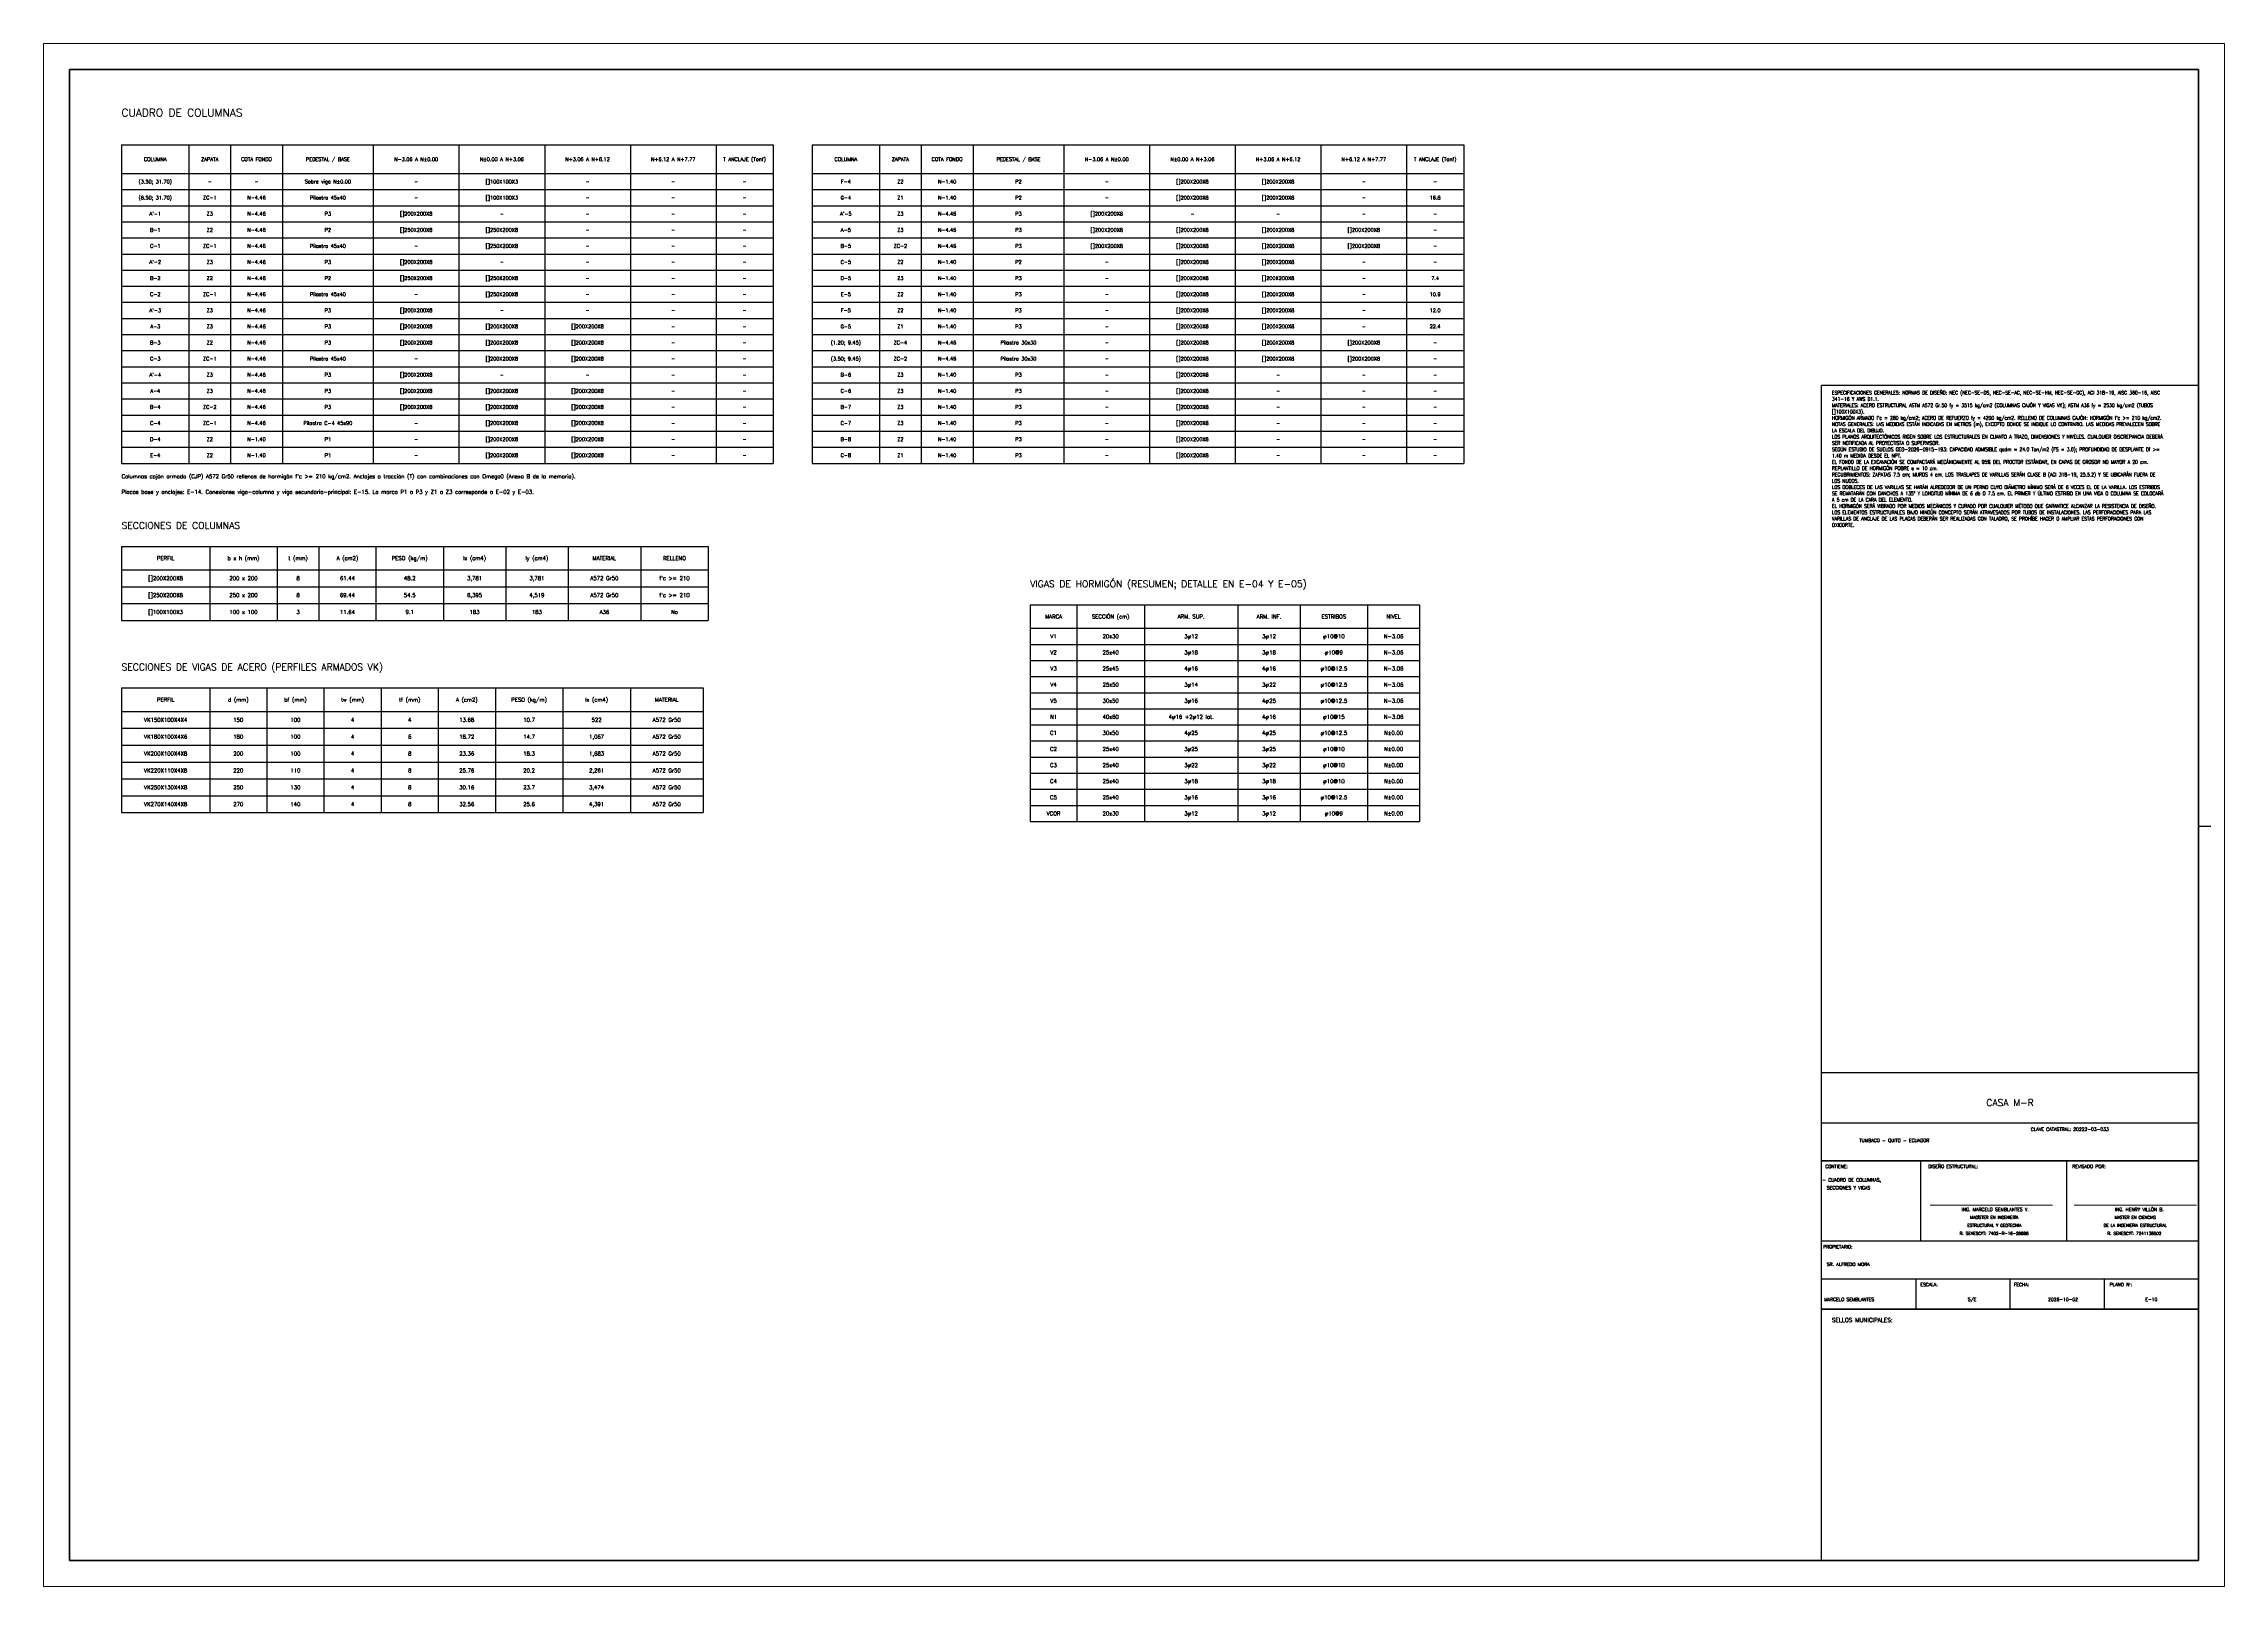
# Model space of a CAD drawing. Header units: metres. Extents: x 0 to 84, y 0 to 59.4.
import ezdxf
from ezdxf.enums import TextEntityAlignment as Align

# ---------------------------------------------------------------- set-up
doc = ezdxf.new("R2010")
doc.units = ezdxf.units.M
for name, color, linetype, lineweight in [('05-EST-TEXTO', 7, 'Continuous', 13), ('_DATEC', 7, 'Continuous', 13), ('BORDER_LIMITS', 7, 'Continuous', 18), ('DRAWING_BORDER', 7, 'Continuous', 50), ('E_TABLA', 7, 'Continuous', 25), ('E_TEXTO', 7, 'Continuous', 13), ('E_TITULO', 7, 'Continuous', 25), ('FORMATO', 7, 'Continuous', 25)]:
    doc.layers.add(name, color=color, linetype=linetype, lineweight=lineweight)
doc.styles.add('KUBIEC', font='romans.shx')

msp = doc.modelspace()

# ---------------------------------------------------------------- linework, layer by layer
at = {"layer": '_DATEC'}
for p, q in [((72.668, 14.671), (77.383, 14.671)), ((78.214, 14.671), (82.93, 14.671))]:
    msp.add_line(p, q, dxfattribs=at)
at = {"layer": 'BORDER_LIMITS'}
msp.add_lwpolyline([(0, 0), (84, 0), (84, 59.4), (0, 59.4)], close=True, dxfattribs=at)
at = {"layer": 'DRAWING_BORDER'}
msp.add_lwpolyline([(1, 1), (83, 1), (83, 58.4), (1, 58.4)], close=True, dxfattribs=at)
at = {"layer": 'E_TABLA'}
for p, q in [((3, 55.5), (28.1, 55.5)), ((3, 55.5), (3, 43.24)), ((5.6, 55.5), (5.6, 43.24)), ((7.2, 55.5), (7.2, 43.24)), ((9.2, 55.5), (9.2, 43.24)), ((12.7, 55.5), (12.7, 43.24)), ((16, 55.5), (16, 43.24)), ((19.3, 55.5), (19.3, 43.24)), ((22.6, 55.5), (22.6, 43.24)), ((25.9, 55.5), (25.9, 43.24)), ((28.1, 55.5), (28.1, 43.24)), ((29.6, 55.5), (54.7, 55.5)), ((29.6, 55.5), (29.6, 43.24)), ((32.2, 55.5), (32.2, 43.24)), ((33.8, 55.5), (33.8, 43.24)), ((35.8, 55.5), (35.8, 43.24)), ((39.3, 55.5), (39.3, 43.24)), ((42.6, 55.5), (42.6, 43.24)), ((45.9, 55.5), (45.9, 43.24)), ((49.2, 55.5), (49.2, 43.24)), ((52.5, 55.5), (52.5, 43.24)), ((54.7, 55.5), (54.7, 43.24)), ((3, 54.4), (28.1, 54.4)), ((3, 53.78), (28.1, 53.78)), ((29.6, 54.4), (54.7, 54.4)), ((29.6, 53.78), (54.7, 53.78)), ((3, 53.16), (28.1, 53.16)), ((29.6, 53.16), (54.7, 53.16)), ((3, 52.54), (28.1, 52.54)), ((29.6, 52.54), (54.7, 52.54)), ((3, 51.92), (28.1, 51.92)), ((3, 51.3), (28.1, 51.3)), ((29.6, 51.92), (54.7, 51.92)), ((29.6, 51.3), (54.7, 51.3)), ((3, 50.68), (28.1, 50.68)), ((29.6, 50.68), (54.7, 50.68)), ((3, 50.06), (28.1, 50.06)), ((29.6, 50.06), (54.7, 50.06)), ((3, 49.44), (28.1, 49.44)), ((3, 48.82), (28.1, 48.82)), ((29.6, 49.44), (54.7, 49.44)), ((29.6, 48.82), (54.7, 48.82)), ((3, 48.2), (28.1, 48.2)), ((29.6, 48.2), (54.7, 48.2)), ((3, 47.58), (28.1, 47.58)), ((29.6, 47.58), (54.7, 47.58)), ((3, 46.96), (28.1, 46.96)), ((3, 46.34), (28.1, 46.34)), ((29.6, 46.96), (54.7, 46.96)), ((29.6, 46.34), (54.7, 46.34)), ((3, 45.72), (28.1, 45.72)), ((29.6, 45.72), (54.7, 45.72)), ((3, 45.1), (28.1, 45.1)), ((29.6, 45.1), (54.7, 45.1)), ((3, 44.48), (28.1, 44.48)), ((3, 43.86), (28.1, 43.86)), ((29.6, 44.48), (54.7, 44.48)), ((29.6, 43.86), (54.7, 43.86)), ((3, 43.24), (28.1, 43.24)), ((29.6, 43.24), (54.7, 43.24)), ((3, 40.04), (25.6, 40.04)), ((3, 40.04), (3, 37.19)), ((6.4, 40.04), (6.4, 37.19)), ((9, 40.04), (9, 37.19)), ((10.6, 40.04), (10.6, 37.19)), ((12.8, 40.04), (12.8, 37.19)), ((15.4, 40.04), (15.4, 37.19)), ((17.8, 40.04), (17.8, 37.19)), ((20.2, 40.04), (20.2, 37.19)), ((23, 40.04), (23, 37.19)), ((25.6, 40.04), (25.6, 37.19)), ((3, 39.14), (25.6, 39.14)), ((3, 38.49), (25.6, 38.49)), ((3, 37.84), (25.6, 37.84)), ((3, 37.19), (25.6, 37.19)), ((38, 37.79), (53, 37.79)), ((38, 37.79), (38, 29.45)), ((39.8, 37.79), (39.8, 29.45)), ((42.4, 37.79), (42.4, 29.45)), ((46, 37.79), (46, 29.45)), ((48.4, 37.79), (48.4, 29.45)), ((51, 37.79), (51, 29.45)), ((53, 37.79), (53, 29.45)), ((38, 36.89), (53, 36.89)), ((38, 36.27), (53, 36.27)), ((38, 35.65), (53, 35.65)), ((3, 34.59), (25.4, 34.59)), ((3, 34.59), (3, 29.79)), ((6.4, 34.59), (6.4, 29.79)), ((8.6, 34.59), (8.6, 29.79)), ((10.8, 34.59), (10.8, 29.79)), ((13, 34.59), (13, 29.79)), ((15.2, 34.59), (15.2, 29.79)), ((17.4, 34.59), (17.4, 29.79)), ((20, 34.59), (20, 29.79)), ((22.6, 34.59), (22.6, 29.79)), ((25.4, 34.59), (25.4, 29.79)), ((38, 35.03), (53, 35.03)), ((3, 33.69), (25.4, 33.69)), ((38, 34.41), (53, 34.41)), ((38, 33.79), (53, 33.79)), ((3, 33.04), (25.4, 33.04)), ((38, 33.17), (53, 33.17)), ((3, 32.39), (25.4, 32.39)), ((38, 32.55), (53, 32.55)), ((38, 31.93), (53, 31.93)), ((3, 31.74), (25.4, 31.74)), ((3, 31.09), (25.4, 31.09)), ((38, 31.31), (53, 31.31)), ((3, 30.44), (25.4, 30.44)), ((38, 30.69), (53, 30.69)), ((3, 29.79), (25.4, 29.79)), ((38, 30.07), (53, 30.07)), ((38, 29.45), (53, 29.45))]:
    msp.add_line(p, q, dxfattribs=at)
at = {"layer": 'FORMATO'}
for p, q in [((68.484, 1), (68.484, 46.232)), ((83, 46.232), (68.484, 46.232)), ((83.484, 29.258), (83.004, 29.258)), ((83, 19.774), (68.484, 19.774)), ((83, 17.839), (68.484, 17.839)), ((68.484, 16.387), (83, 16.387)), ((83, 16.387), (68.484, 16.387)), ((72.307, 13.29), (72.307, 16.387)), ((77.931, 13.29), (77.931, 16.387)), ((83, 13.29), (68.484, 13.29)), ((68.484, 11.839), (83, 11.839)), ((72.113, 11.839), (72.113, 10.677)), ((75.742, 11.839), (75.742, 10.677)), ((79.371, 11.839), (79.371, 10.677)), ((83, 10.677), (68.484, 10.677)), ((68.484, 10.677), (83, 10.677))]:
    msp.add_line(p, q, dxfattribs=at)
msp.add_lwpolyline([(83, 19.774), (83, 1), (68.484, 1)], dxfattribs=at)

# ---------------------------------------------------------------- texts
at = {"layer": '05-EST-TEXTO', "style": 'KUBIEC', "width": 0.85}
for s, p in [('341-16 Y AWS D1.1.', (68.884, 45.605)), ('ESPECIFICACIONES GENERALES: NORMAS DE DISEÑO: NEC (NEC-SE-DS, NEC-SE-AC, NEC-SE-HM, NEC-SE-GC), ACI 318-19, AISC 360-16, AISC', (68.884, 45.848)), ('MATERIALES: ACERO ESTRUCTURAL ASTM A572 Gr.50 fy = 3515 kg/cm2 (COLUMNAS CAJÓN Y VIGAS VK); ASTM A36 fy = 2530 kg/cm2 (TUBOS', (68.884, 45.363)), ('[]100X100X3).', (68.884, 45.12)), ("HORMIGÓN ARMADO f'c = 280 kg/cm2; ACERO DE REFUERZO fy = 4200 kg/cm2. RELLENO DE COLUMNAS CAJÓN: HORMIGÓN f'c >= 210 kg/cm2.", (68.884, 44.878)), ('NOTAS GENERALES: LAS MEDIDAS ESTÁN INDICADAS EN METROS (m), EXCEPTO DONDE SE INDIQUE LO CONTRARIO. LAS MEDIDAS PREVALECEN SOBRE', (68.884, 44.636)), ('LA ESCALA DEL DIBUJO.', (68.884, 44.393)), ('SER NOTIFICADA AL PROYECTISTA O SUPERVISOR.', (68.884, 43.908)), ('SEGÚN ESTUDIO DE SUELOS GEO-2026-0915-193: CAPACIDAD ADMISIBLE qadm = 24.0 Ton/m2 (FS = 3.0); PROFUNDIDAD DE DESPLANTE Df >=', (68.884, 43.665)), ('LOS PLANOS ARQUITECTÓNICOS RIGEN SOBRE LOS ESTRUCTURALES EN CUANTO A TRAZO, DIMENSIONES Y NIVELES. CUALQUIER DISCREPANCIA DEBERÁ', (68.884, 44.151)), ('EL FONDO DE LA EXCAVACIÓN SE COMPACTARÁ MECÁNICAMENTE AL 95% DEL PROCTOR ESTÁNDAR, EN CAPAS DE GROSOR NO MAYOR A 20 cm.', (68.884, 43.181)), ('REPLANTILLO DE HORMIGÓN POBRE e = 10 cm.', (68.884, 42.938)), ('RECUBRIMIENTOS: ZAPATAS 7.5 cm; MUROS 4 cm. LOS TRASLAPES DE VARILLAS SERÁN CLASE B (ACI 318-19, 25.5.2) Y SE UBICARÁN FUERA DE', (68.884, 42.696)), ('1.40 m MEDIDA DESDE EL NPT.', (68.884, 43.423)), ('SE REMATARÁN CON GANCHOS A 135° Y LONGITUD MÍNIMA DE 6 db O 7.5 cm. EL PRIMER Y ÚLTIMO ESTRIBO EN UNA VIGA O COLUMNA SE COLOCARÁ', (68.884, 41.968)), ('LOS NUDOS.', (68.884, 42.453)), ('LOS DOBLECES DE LAS VARILLAS SE HARÁN ALREDEDOR DE UN PERNO CUYO DIÁMETRO MÍNIMO SERÁ DE 6 VECES EL DE LA VARILLA. LOS ESTRIBOS', (68.884, 42.211)), ('A 5 cm DE LA CARA DEL ELEMENTO.', (68.884, 41.725)), ('VARILLAS DE ANCLAJE DE LAS PLACAS DEBERÁN SER REALIZADAS CON TALADRO, SE PROHÍBE HACER O AMPLIAR ESTAS PERFORACIONES CON', (68.884, 40.998)), ('EL HORMIGÓN SERÁ VIBRADO POR MEDIOS MECÁNICOS Y CURADO POR CUALQUIER MÉTODO QUE GARANTICE ALCANZAR LA RESISTENCIA DE DISEÑO.', (68.884, 41.483)), ('LOS ELEMENTOS ESTRUCTURALES BAJO NINGÚN CONCEPTO SERÁN ATRAVESADOS POR TUBOS DE INSTALACIONES. LAS PERFORACIONES PARA LAS', (68.884, 41.24)), ('OXICORTE.', (68.884, 40.755))]:
    msp.add_text(s, height=0.14, dxfattribs=at).set_placement(p, align=Align.BOTTOM_LEFT)
at = {"layer": '_DATEC', "style": 'KUBIEC'}
for s, height, p in [('CASA M-R', 0.26, (75.744, 18.418)), ('ING. MARCELO SEMBLANTES V.', 0.127, (75.177, 14.411)), ('MAGÍSTER EN INGENIERÍA', 0.113, (75.133, 14.114)), ('ING. HENRY VILLÓN B.', 0.127, (80.723, 14.411)), ('R. SENESCYT: 7402-R-16-28686', 0.113, (75.131, 13.498)), ('ESTRUCTURAL Y GEOTECNIA', 0.113, (75.133, 13.807)), ('DE LA INGENIERIA ESTRUCTURAL', 0.113, (80.564, 13.807)), ('R. SENESCYT: 7241138502', 0.113, (80.532, 13.498)), ('MASTER EN CIENCIAS', 0.113, (80.564, 14.114)), ('S/E', 0.127, (74.284, 10.948)), ('2026-10-02', 0.127, (77.784, 10.948)), ('E-10', 0.127, (81.184, 10.948))]:
    msp.add_text(s, height=height, dxfattribs=at).set_placement(p, align=Align.BOTTOM_CENTER)
for s, height, p in [('CLAVE CATASTRAL: 20222-03-033', 0.127, (76.544, 17.498)), ('TUMBACO - QUITO - ECUADOR', 0.127, (69.944, 17.068)), ('CONTIENE:', 0.127, (68.629, 16.068)), ('DISEÑO ESTRUCTURAL:', 0.127, (72.597, 16.068)), ('REVISADO POR:', 0.127, (78.143, 16.068)), ('- CUADRO DE COLUMNAS,', 0.127, (68.514, 15.548)), ('  SECCIONES Y VIGAS', 0.127, (68.514, 15.248)), ('PROPIETARIO:', 0.127, (68.547, 12.973)), ('SR. ALFREDO MORA', 0.127, (68.684, 12.298)), ('MARCELO SEMBLANTES', 0.127, (68.585, 10.945)), ('ESCALA:', 0.127, (72.287, 11.519)), ('FECHA:', 0.127, (75.888, 11.519)), ('PLANO Nº:', 0.127, (79.585, 11.519)), ('SELLOS MUNICIPALES:', 0.16, (68.884, 10.125))]:
    msp.add_text(s, height=height, dxfattribs=at).set_placement(p, align=Align.BOTTOM_LEFT)
at = {"layer": 'E_TEXTO', "style": 'KUBIEC'}
for s, height, p in [('COLUMNA', 0.14, (4.3, 54.95)), ('ZAPATA', 0.14, (6.4, 54.95)), ('COTA FONDO', 0.14, (8.2, 54.95)), ('PEDESTAL / BASE', 0.14, (10.95, 54.95)), ('N-3.06 A N±0.00', 0.14, (14.35, 54.95)), ('N±0.00 A N+3.06', 0.14, (17.65, 54.95)), ('N+3.06 A N+6.12', 0.14, (20.95, 54.95)), ('N+6.12 A N+7.77', 0.14, (24.25, 54.95)), ('T ANCLAJE (Tonf)', 0.14, (27, 54.95)), ('COLUMNA', 0.14, (30.9, 54.95)), ('ZAPATA', 0.14, (33, 54.95)), ('COTA FONDO', 0.14, (34.8, 54.95)), ('PEDESTAL / BASE', 0.14, (37.55, 54.95)), ('N-3.06 A N±0.00', 0.14, (40.95, 54.95)), ('N±0.00 A N+3.06', 0.14, (44.25, 54.95)), ('N+3.06 A N+6.12', 0.14, (47.55, 54.95)), ('N+6.12 A N+7.77', 0.14, (50.85, 54.95)), ('T ANCLAJE (Tonf)', 0.14, (53.6, 54.95)), ('(3.50; 31.70)', 0.14, (4.3, 54.09)), ('-', 0.14, (6.4, 54.09)), ('-', 0.14, (8.2, 54.09)), ('Sobre viga N±0.00', 0.14, (10.95, 54.09)), ('-', 0.14, (14.35, 54.09)), ('[]100X100X3', 0.14, (17.65, 54.09)), ('-', 0.14, (20.95, 54.09)), ('-', 0.14, (24.25, 54.09)), ('-', 0.14, (27, 54.09)), ('F-4', 0.14, (30.9, 54.09)), ('Z2', 0.14, (33, 54.09)), ('N-1.40', 0.14, (34.8, 54.09)), ('P2', 0.14, (37.55, 54.09)), ('-', 0.14, (40.95, 54.09)), ('[]200X200X8', 0.14, (44.25, 54.09)), ('[]200X200X8', 0.14, (47.55, 54.09)), ('-', 0.14, (50.85, 54.09)), ('-', 0.14, (53.6, 54.09)), ('(8.50; 31.70)', 0.14, (4.3, 53.47)), ("A'-1", 0.14, (4.3, 52.85)), ('ZC-1', 0.14, (6.4, 53.47)), ('Z3', 0.14, (6.4, 52.85)), ('N-4.46', 0.14, (8.2, 53.47)), ('N-4.46', 0.14, (8.2, 52.85)), ('Pilastra 45x40', 0.14, (10.95, 53.47)), ('P3', 0.14, (10.95, 52.85)), ('[]200X200X8', 0.14, (14.35, 52.85)), ('-', 0.14, (14.35, 53.47)), ('[]100X100X3', 0.14, (17.65, 53.47)), ('-', 0.14, (20.95, 53.47)), ('-', 0.14, (24.25, 53.47)), ('-', 0.14, (27, 53.47)), ("A'-5", 0.14, (30.9, 52.85)), ('G-4', 0.14, (30.9, 53.47)), ('Z1', 0.14, (33, 53.47)), ('Z3', 0.14, (33, 52.85)), ('N-1.40', 0.14, (34.8, 53.47)), ('N-4.46', 0.14, (34.8, 52.85)), ('P2', 0.14, (37.55, 53.47)), ('P3', 0.14, (37.55, 52.85)), ('[]200X200X8', 0.14, (40.95, 52.85)), ('-', 0.14, (40.95, 53.47)), ('[]200X200X8', 0.14, (44.25, 53.47)), ('[]200X200X8', 0.14, (47.55, 53.47)), ('-', 0.14, (50.85, 53.47)), ('16.8', 0.14, (53.6, 53.47)), ('B-1', 0.14, (4.3, 52.23)), ('Z2', 0.14, (6.4, 52.23)), ('N-4.46', 0.14, (8.2, 52.23)), ('P2', 0.14, (10.95, 52.23)), ('[]250X200X8', 0.14, (14.35, 52.23)), ('[]250X200X8', 0.14, (17.65, 52.23)), ('-', 0.14, (17.65, 52.85)), ('-', 0.14, (20.95, 52.85)), ('-', 0.14, (20.95, 52.23)), ('-', 0.14, (24.25, 52.85)), ('-', 0.14, (24.25, 52.23)), ('-', 0.14, (27, 52.85)), ('-', 0.14, (27, 52.23)), ('A-5', 0.14, (30.9, 52.23)), ('Z3', 0.14, (33, 52.23)), ('N-4.46', 0.14, (34.8, 52.23)), ('P3', 0.14, (37.55, 52.23)), ('[]200X200X8', 0.14, (40.95, 52.23)), ('[]200X200X8', 0.14, (44.25, 52.23)), ('-', 0.14, (44.25, 52.85)), ('[]200X200X8', 0.14, (47.55, 52.23)), ('-', 0.14, (47.55, 52.85)), ('[]200X200X8', 0.14, (50.85, 52.23)), ('-', 0.14, (50.85, 52.85)), ('-', 0.14, (53.6, 52.85)), ('-', 0.14, (53.6, 52.23)), ('C-1', 0.14, (4.3, 51.61)), ('ZC-1', 0.14, (6.4, 51.61)), ('N-4.46', 0.14, (8.2, 51.61)), ('Pilastra 45x40', 0.14, (10.95, 51.61)), ('-', 0.14, (14.35, 51.61)), ('[]250X200X8', 0.14, (17.65, 51.61)), ('-', 0.14, (20.95, 51.61)), ('-', 0.14, (24.25, 51.61)), ('-', 0.14, (27, 51.61)), ('B-5', 0.14, (30.9, 51.61)), ('ZC-2', 0.14, (33, 51.61)), ('N-4.46', 0.14, (34.8, 51.61)), ('P3', 0.14, (37.55, 51.61)), ('[]200X200X8', 0.14, (40.95, 51.61)), ('[]200X200X8', 0.14, (44.25, 51.61)), ('[]200X200X8', 0.14, (47.55, 51.61)), ('[]200X200X8', 0.14, (50.85, 51.61)), ('-', 0.14, (53.6, 51.61)), ("A'-2", 0.14, (4.3, 50.99)), ('B-2', 0.14, (4.3, 50.37)), ('Z3', 0.14, (6.4, 50.99)), ('Z2', 0.14, (6.4, 50.37)), ('N-4.46', 0.14, (8.2, 50.99)), ('N-4.46', 0.14, (8.2, 50.37)), ('P3', 0.14, (10.95, 50.99)), ('P2', 0.14, (10.95, 50.37)), ('[]200X200X8', 0.14, (14.35, 50.99)), ('[]250X200X8', 0.14, (14.35, 50.37)), ('[]250X200X8', 0.14, (17.65, 50.37)), ('-', 0.14, (17.65, 50.99)), ('-', 0.14, (20.95, 50.99)), ('-', 0.14, (24.25, 50.99)), ('-', 0.14, (27, 50.99)), ('C-5', 0.14, (30.9, 50.99)), ('D-5', 0.14, (30.9, 50.37)), ('Z2', 0.14, (33, 50.99)), ('Z3', 0.14, (33, 50.37)), ('N-1.40', 0.14, (34.8, 50.99)), ('N-1.40', 0.14, (34.8, 50.37)), ('P2', 0.14, (37.55, 50.99)), ('P3', 0.14, (37.55, 50.37)), ('-', 0.14, (40.95, 50.99)), ('[]200X200X8', 0.14, (44.25, 50.99)), ('[]200X200X8', 0.14, (44.25, 50.37)), ('[]200X200X8', 0.14, (47.55, 50.99)), ('[]200X200X8', 0.14, (47.55, 50.37)), ('-', 0.14, (50.85, 50.99)), ('7.4', 0.14, (53.6, 50.37)), ('-', 0.14, (53.6, 50.99)), ('C-2', 0.14, (4.3, 49.75)), ('ZC-1', 0.14, (6.4, 49.75)), ('N-4.46', 0.14, (8.2, 49.75)), ('Pilastra 45x40', 0.14, (10.95, 49.75)), ('-', 0.14, (14.35, 49.75)), ('[]250X200X8', 0.14, (17.65, 49.75)), ('-', 0.14, (20.95, 50.37)), ('-', 0.14, (20.95, 49.75)), ('-', 0.14, (24.25, 50.37)), ('-', 0.14, (24.25, 49.75)), ('-', 0.14, (27, 50.37)), ('-', 0.14, (27, 49.75)), ('E-5', 0.14, (30.9, 49.75)), ('Z2', 0.14, (33, 49.75)), ('N-1.40', 0.14, (34.8, 49.75)), ('P3', 0.14, (37.55, 49.75)), ('-', 0.14, (40.95, 50.37)), ('-', 0.14, (40.95, 49.75)), ('[]200X200X8', 0.14, (44.25, 49.75)), ('[]200X200X8', 0.14, (47.55, 49.75)), ('-', 0.14, (50.85, 50.37)), ('-', 0.14, (50.85, 49.75)), ('10.9', 0.14, (53.6, 49.75)), ("A'-3", 0.14, (4.3, 49.13)), ('Z3', 0.14, (6.4, 49.13)), ('N-4.46', 0.14, (8.2, 49.13)), ('P3', 0.14, (10.95, 49.13)), ('[]200X200X8', 0.14, (14.35, 49.13)), ('-', 0.14, (17.65, 49.13)), ('-', 0.14, (20.95, 49.13)), ('-', 0.14, (24.25, 49.13)), ('-', 0.14, (27, 49.13)), ('F-5', 0.14, (30.9, 49.13)), ('Z2', 0.14, (33, 49.13)), ('N-1.40', 0.14, (34.8, 49.13)), ('P3', 0.14, (37.55, 49.13)), ('-', 0.14, (40.95, 49.13)), ('[]200X200X8', 0.14, (44.25, 49.13)), ('[]200X200X8', 0.14, (47.55, 49.13)), ('-', 0.14, (50.85, 49.13)), ('12.0', 0.14, (53.6, 49.13)), ('A-3', 0.14, (4.3, 48.51)), ('B-3', 0.14, (4.3, 47.89)), ('Z3', 0.14, (6.4, 48.51)), ('Z2', 0.14, (6.4, 47.89)), ('N-4.46', 0.14, (8.2, 48.51)), ('N-4.46', 0.14, (8.2, 47.89)), ('P3', 0.14, (10.95, 48.51)), ('P3', 0.14, (10.95, 47.89)), ('[]200X200X8', 0.14, (14.35, 48.51)), ('[]200X200X8', 0.14, (14.35, 47.89)), ('[]200X200X8', 0.14, (17.65, 48.51)), ('[]200X200X8', 0.14, (17.65, 47.89)), ('[]200X200X8', 0.14, (20.95, 48.51)), ('[]200X200X8', 0.14, (20.95, 47.89)), ('-', 0.14, (24.25, 48.51)), ('-', 0.14, (24.25, 47.89)), ('-', 0.14, (27, 48.51)), ('-', 0.14, (27, 47.89)), ('(1.20; 9.45)', 0.14, (30.9, 47.89)), ('G-5', 0.14, (30.9, 48.51)), ('ZC-4', 0.14, (33, 47.89)), ('Z1', 0.14, (33, 48.51)), ('N-1.40', 0.14, (34.8, 48.51)), ('N-4.46', 0.14, (34.8, 47.89)), ('Pilastra 30x30', 0.14, (37.55, 47.89)), ('P3', 0.14, (37.55, 48.51)), ('-', 0.14, (40.95, 48.51)), ('-', 0.14, (40.95, 47.89)), ('[]200X200X8', 0.14, (44.25, 48.51)), ('[]200X200X8', 0.14, (44.25, 47.89)), ('[]200X200X8', 0.14, (47.55, 48.51)), ('[]200X200X8', 0.14, (47.55, 47.89)), ('[]200X200X8', 0.14, (50.85, 47.89)), ('-', 0.14, (50.85, 48.51)), ('22.4', 0.14, (53.6, 48.51)), ('-', 0.14, (53.6, 47.89)), ('C-3', 0.14, (4.3, 47.27)), ('ZC-1', 0.14, (6.4, 47.27)), ('N-4.46', 0.14, (8.2, 47.27)), ('Pilastra 45x40', 0.14, (10.95, 47.27)), ('-', 0.14, (14.35, 47.27)), ('[]200X200X8', 0.14, (17.65, 47.27)), ('[]200X200X8', 0.14, (20.95, 47.27)), ('-', 0.14, (24.25, 47.27)), ('-', 0.14, (27, 47.27)), ('(3.50; 9.45)', 0.14, (30.9, 47.27)), ('ZC-2', 0.14, (33, 47.27)), ('N-4.46', 0.14, (34.8, 47.27)), ('Pilastra 30x30', 0.14, (37.55, 47.27)), ('-', 0.14, (40.95, 47.27)), ('[]200X200X8', 0.14, (44.25, 47.27)), ('[]200X200X8', 0.14, (47.55, 47.27)), ('[]200X200X8', 0.14, (50.85, 47.27)), ('-', 0.14, (53.6, 47.27)), ("A'-4", 0.14, (4.3, 46.65)), ('Z3', 0.14, (6.4, 46.65)), ('N-4.46', 0.14, (8.2, 46.65)), ('P3', 0.14, (10.95, 46.65)), ('[]200X200X8', 0.14, (14.35, 46.65)), ('-', 0.14, (17.65, 46.65)), ('-', 0.14, (20.95, 46.65)), ('-', 0.14, (24.25, 46.65)), ('-', 0.14, (27, 46.65)), ('B-6', 0.14, (30.9, 46.65)), ('Z3', 0.14, (33, 46.65)), ('N-1.40', 0.14, (34.8, 46.65)), ('P3', 0.14, (37.55, 46.65)), ('-', 0.14, (40.95, 46.65)), ('[]200X200X8', 0.14, (44.25, 46.65)), ('-', 0.14, (47.55, 46.65)), ('-', 0.14, (50.85, 46.65)), ('-', 0.14, (53.6, 46.65)), ('A-4', 0.14, (4.3, 46.03)), ('B-4', 0.14, (4.3, 45.41)), ('ZC-2', 0.14, (6.4, 45.41)), ('Z3', 0.14, (6.4, 46.03)), ('N-4.46', 0.14, (8.2, 46.03)), ('N-4.46', 0.14, (8.2, 45.41)), ('P3', 0.14, (10.95, 46.03)), ('P3', 0.14, (10.95, 45.41)), ('[]200X200X8', 0.14, (14.35, 46.03)), ('[]200X200X8', 0.14, (14.35, 45.41)), ('[]200X200X8', 0.14, (17.65, 46.03)), ('[]200X200X8', 0.14, (17.65, 45.41)), ('[]200X200X8', 0.14, (20.95, 46.03)), ('[]200X200X8', 0.14, (20.95, 45.41)), ('-', 0.14, (24.25, 46.03)), ('-', 0.14, (24.25, 45.41)), ('-', 0.14, (27, 46.03)), ('-', 0.14, (27, 45.41)), ('C-6', 0.14, (30.9, 46.03)), ('B-7', 0.14, (30.9, 45.41)), ('Z3', 0.14, (33, 46.03)), ('Z3', 0.14, (33, 45.41)), ('N-1.40', 0.14, (34.8, 46.03)), ('N-1.40', 0.14, (34.8, 45.41)), ('P3', 0.14, (37.55, 46.03)), ('P3', 0.14, (37.55, 45.41)), ('-', 0.14, (40.95, 46.03)), ('-', 0.14, (40.95, 45.41)), ('[]200X200X8', 0.14, (44.25, 46.03)), ('[]200X200X8', 0.14, (44.25, 45.41)), ('-', 0.14, (47.55, 46.03)), ('-', 0.14, (47.55, 45.41)), ('-', 0.14, (50.85, 46.03)), ('-', 0.14, (50.85, 45.41)), ('-', 0.14, (53.6, 46.03)), ('-', 0.14, (53.6, 45.41)), ('C-4', 0.14, (4.3, 44.79)), ('ZC-1', 0.14, (6.4, 44.79)), ('N-4.46', 0.14, (8.2, 44.79)), ('Pilastra C-4 45x90', 0.14, (10.95, 44.79)), ('-', 0.14, (14.35, 44.79)), ('[]200X200X8', 0.14, (17.65, 44.79)), ('[]200X200X8', 0.14, (20.95, 44.79)), ('-', 0.14, (24.25, 44.79)), ('-', 0.14, (27, 44.79)), ('C-7', 0.14, (30.9, 44.79)), ('Z3', 0.14, (33, 44.79)), ('N-1.40', 0.14, (34.8, 44.79)), ('P3', 0.14, (37.55, 44.79)), ('-', 0.14, (40.95, 44.79)), ('[]200X200X8', 0.14, (44.25, 44.79)), ('-', 0.14, (47.55, 44.79)), ('-', 0.14, (50.85, 44.79)), ('-', 0.14, (53.6, 44.79)), ('D-4', 0.14, (4.3, 44.17)), ('Z2', 0.14, (6.4, 44.17)), ('N-1.40', 0.14, (8.2, 44.17)), ('P1', 0.14, (10.95, 44.17)), ('-', 0.14, (14.35, 44.17)), ('[]200X200X8', 0.14, (17.65, 44.17)), ('[]200X200X8', 0.14, (20.95, 44.17)), ('-', 0.14, (24.25, 44.17)), ('-', 0.14, (27, 44.17)), ('B-8', 0.14, (30.9, 44.17)), ('Z2', 0.14, (33, 44.17)), ('N-1.40', 0.14, (34.8, 44.17)), ('P3', 0.14, (37.55, 44.17)), ('-', 0.14, (40.95, 44.17)), ('[]200X200X8', 0.14, (44.25, 44.17)), ('-', 0.14, (47.55, 44.17)), ('-', 0.14, (50.85, 44.17)), ('-', 0.14, (53.6, 44.17)), ('E-4', 0.14, (4.3, 43.55)), ('Z2', 0.14, (6.4, 43.55)), ('N-1.40', 0.14, (8.2, 43.55)), ('P1', 0.14, (10.95, 43.55)), ('-', 0.14, (14.35, 43.55)), ('[]200X200X8', 0.14, (17.65, 43.55)), ('[]200X200X8', 0.14, (20.95, 43.55)), ('-', 0.14, (24.25, 43.55)), ('-', 0.14, (27, 43.55)), ('C-8', 0.14, (30.9, 43.55)), ('Z1', 0.14, (33, 43.55)), ('N-1.40', 0.14, (34.8, 43.55)), ('P3', 0.14, (37.55, 43.55)), ('-', 0.14, (40.95, 43.55)), ('[]200X200X8', 0.14, (44.25, 43.55)), ('-', 0.14, (47.55, 43.55)), ('-', 0.14, (50.85, 43.55)), ('-', 0.14, (53.6, 43.55)), ('PERFIL', 0.15, (4.7, 39.59)), ('b x h (mm)', 0.15, (7.7, 39.59)), ('t (mm)', 0.15, (9.8, 39.59)), ('A (cm2)', 0.15, (11.7, 39.59)), ('PESO (kg/m)', 0.15, (14.1, 39.59)), ('Ix (cm4)', 0.15, (16.6, 39.59)), ('Iy (cm4)', 0.15, (19, 39.59)), ('MATERIAL', 0.15, (21.6, 39.59)), ('RELLENO', 0.15, (24.3, 39.59)), ('[]200X200X8', 0.15, (4.7, 38.815)), ('200 x 200', 0.15, (7.7, 38.815)), ('8', 0.15, (9.8, 38.815)), ('61.44', 0.15, (11.7, 38.815)), ('48.2', 0.15, (14.1, 38.815)), ('3,781', 0.15, (16.6, 38.815)), ('3,781', 0.15, (19, 38.815)), ('A572 Gr50', 0.15, (21.6, 38.815)), ("f'c >= 210", 0.15, (24.3, 38.815)), ('[]250X200X8', 0.15, (4.7, 38.165)), ('250 x 200', 0.15, (7.7, 38.165)), ('8', 0.15, (9.8, 38.165)), ('69.44', 0.15, (11.7, 38.165)), ('54.5', 0.15, (14.1, 38.165)), ('6,395', 0.15, (16.6, 38.165)), ('4,519', 0.15, (19, 38.165)), ('A572 Gr50', 0.15, (21.6, 38.165)), ("f'c >= 210", 0.15, (24.3, 38.165)), ('[]100X100X3', 0.15, (4.7, 37.515)), ('100 x 100', 0.15, (7.7, 37.515)), ('3', 0.15, (9.8, 37.515)), ('11.64', 0.15, (11.7, 37.515)), ('9.1', 0.15, (14.1, 37.515)), ('183', 0.15, (16.6, 37.515)), ('183', 0.15, (19, 37.515)), ('A36', 0.15, (21.6, 37.515)), ('No', 0.15, (24.3, 37.515)), ('MARCA', 0.15, (38.9, 37.34)), ('SECCIÓN (cm)', 0.15, (41.1, 37.34)), ('ARM. SUP.', 0.15, (44.2, 37.34)), ('ARM. INF.', 0.15, (47.2, 37.34)), ('ESTRIBOS', 0.15, (49.7, 37.34)), ('NIVEL', 0.15, (52, 37.34)), ('V1', 0.15, (38.9, 36.58)), ('20x30', 0.15, (41.1, 36.58)), ('3φ12', 0.15, (44.2, 36.58)), ('3φ12', 0.15, (47.2, 36.58)), ('φ10@10', 0.15, (49.7, 36.58)), ('N-3.06', 0.15, (52, 36.58)), ('V2', 0.15, (38.9, 35.96)), ('V3', 0.15, (38.9, 35.34)), ('25x40', 0.15, (41.1, 35.96)), ('25x45', 0.15, (41.1, 35.34)), ('3φ18', 0.15, (44.2, 35.96)), ('4φ16', 0.15, (44.2, 35.34)), ('3φ18', 0.15, (47.2, 35.96)), ('4φ16', 0.15, (47.2, 35.34)), ('φ10@12.5', 0.15, (49.7, 35.34)), ('φ10@9', 0.15, (49.7, 35.96)), ('N-3.06', 0.15, (52, 35.96)), ('N-3.06', 0.15, (52, 35.34)), ('V4', 0.15, (38.9, 34.72)), ('25x50', 0.15, (41.1, 34.72)), ('3φ14', 0.15, (44.2, 34.72)), ('3φ22', 0.15, (47.2, 34.72)), ('φ10@12.5', 0.15, (49.7, 34.72)), ('N-3.06', 0.15, (52, 34.72)), ('PERFIL', 0.15, (4.7, 34.14)), ('d (mm)', 0.15, (7.5, 34.14)), ('bf (mm)', 0.15, (9.7, 34.14)), ('tw (mm)', 0.15, (11.9, 34.14)), ('tf (mm)', 0.15, (14.1, 34.14)), ('A (cm2)', 0.15, (16.3, 34.14)), ('PESO (kg/m)', 0.15, (18.7, 34.14)), ('Ix (cm4)', 0.15, (21.3, 34.14)), ('MATERIAL', 0.15, (24, 34.14)), ('V5', 0.15, (38.9, 34.1)), ('30x50', 0.15, (41.1, 34.1)), ('3φ16', 0.15, (44.2, 34.1)), ('4φ25', 0.15, (47.2, 34.1)), ('φ10@12.5', 0.15, (49.7, 34.1)), ('N-3.06', 0.15, (52, 34.1)), ('VK150X100X4X4', 0.15, (4.7, 33.365)), ('VK180X100X4X6', 0.15, (4.7, 32.715)), ('150', 0.15, (7.5, 33.365)), ('180', 0.15, (7.5, 32.715)), ('100', 0.15, (9.7, 33.365)), ('100', 0.15, (9.7, 32.715)), ('4', 0.15, (11.9, 33.365)), ('4', 0.15, (11.9, 32.715)), ('4', 0.15, (14.1, 33.365)), ('6', 0.15, (14.1, 32.715)), ('13.68', 0.15, (16.3, 33.365)), ('18.72', 0.15, (16.3, 32.715)), ('10.7', 0.15, (18.7, 33.365)), ('14.7', 0.15, (18.7, 32.715)), ('1,067', 0.15, (21.3, 32.715)), ('522', 0.15, (21.3, 33.365)), ('A572 Gr50', 0.15, (24, 33.365)), ('A572 Gr50', 0.15, (24, 32.715)), ('C1', 0.15, (38.9, 32.86)), ('N1', 0.15, (38.9, 33.48)), ('40x60', 0.15, (41.1, 33.48)), ('30x50', 0.15, (41.1, 32.86)), ('4φ16 +2φ12 lat.', 0.15, (44.2, 33.48)), ('4φ25', 0.15, (44.2, 32.86)), ('4φ16', 0.15, (47.2, 33.48)), ('4φ25', 0.15, (47.2, 32.86)), ('φ10@12.5', 0.15, (49.7, 32.86)), ('φ10@15', 0.15, (49.7, 33.48)), ('N-3.06', 0.15, (52, 33.48)), ('N±0.00', 0.15, (52, 32.86)), ('VK200X100X4X8', 0.15, (4.7, 32.065)), ('200', 0.15, (7.5, 32.065)), ('100', 0.15, (9.7, 32.065)), ('4', 0.15, (11.9, 32.065)), ('8', 0.15, (14.1, 32.065)), ('23.36', 0.15, (16.3, 32.065)), ('18.3', 0.15, (18.7, 32.065)), ('1,683', 0.15, (21.3, 32.065)), ('A572 Gr50', 0.15, (24, 32.065)), ('C2', 0.15, (38.9, 32.24)), ('25x40', 0.15, (41.1, 32.24)), ('3φ25', 0.15, (44.2, 32.24)), ('3φ25', 0.15, (47.2, 32.24)), ('φ10@10', 0.15, (49.7, 32.24)), ('N±0.00', 0.15, (52, 32.24)), ('VK220X110X4X8', 0.15, (4.7, 31.415)), ('220', 0.15, (7.5, 31.415)), ('110', 0.15, (9.7, 31.415)), ('4', 0.15, (11.9, 31.415)), ('8', 0.15, (14.1, 31.415)), ('25.76', 0.15, (16.3, 31.415)), ('20.2', 0.15, (18.7, 31.415)), ('2,261', 0.15, (21.3, 31.415)), ('A572 Gr50', 0.15, (24, 31.415)), ('C3', 0.15, (38.9, 31.62)), ('25x40', 0.15, (41.1, 31.62)), ('3φ22', 0.15, (44.2, 31.62)), ('3φ22', 0.15, (47.2, 31.62)), ('φ10@10', 0.15, (49.7, 31.62)), ('N±0.00', 0.15, (52, 31.62)), ('VK250X130X4X8', 0.15, (4.7, 30.765)), ('250', 0.15, (7.5, 30.765)), ('130', 0.15, (9.7, 30.765)), ('4', 0.15, (11.9, 30.765)), ('8', 0.15, (14.1, 30.765)), ('30.16', 0.15, (16.3, 30.765)), ('23.7', 0.15, (18.7, 30.765)), ('3,474', 0.15, (21.3, 30.765)), ('A572 Gr50', 0.15, (24, 30.765)), ('C4', 0.15, (38.9, 31)), ('C5', 0.15, (38.9, 30.38)), ('25x40', 0.15, (41.1, 31)), ('25x40', 0.15, (41.1, 30.38)), ('3φ18', 0.15, (44.2, 31)), ('3φ16', 0.15, (44.2, 30.38)), ('3φ18', 0.15, (47.2, 31)), ('3φ16', 0.15, (47.2, 30.38)), ('φ10@12.5', 0.15, (49.7, 30.38)), ('φ10@10', 0.15, (49.7, 31)), ('N±0.00', 0.15, (52, 31)), ('N±0.00', 0.15, (52, 30.38)), ('VK270X140X4X8', 0.15, (4.7, 30.115)), ('270', 0.15, (7.5, 30.115)), ('140', 0.15, (9.7, 30.115)), ('4', 0.15, (11.9, 30.115)), ('8', 0.15, (14.1, 30.115)), ('32.56', 0.15, (16.3, 30.115)), ('25.6', 0.15, (18.7, 30.115)), ('4,391', 0.15, (21.3, 30.115)), ('A572 Gr50', 0.15, (24, 30.115)), ('VCOR', 0.15, (38.9, 29.76)), ('20x30', 0.15, (41.1, 29.76)), ('3φ12', 0.15, (44.2, 29.76)), ('3φ12', 0.15, (47.2, 29.76)), ('φ10@9', 0.15, (49.7, 29.76)), ('N±0.00', 0.15, (52, 29.76))]:
    msp.add_text(s, height=height, dxfattribs=at).set_placement(p, align=Align.MIDDLE_CENTER)
for s, p in [("Columnas cajón armado (CJP) A572 Gr50 rellenas de hormigón f'c >= 210 kg/cm2. Anclajes a tracción (T) con combinaciones con Omega0 (Anexo B de la memoria).", (3, 42.74)), ('Placas base y anclajes: E-14. Conexiones viga-columna y viga secundaria-principal: E-15. La marca P1 a P3 y Z1 a Z3 corresponde a E-02 y E-03.', (3, 42.14))]:
    msp.add_text(s, height=0.15, dxfattribs=at).set_placement(p, align=Align.MIDDLE_LEFT)
at = {"layer": 'E_TITULO', "style": 'KUBIEC'}
for s, height, p in [('CUADRO DE COLUMNAS', 0.3, (3, 56.5)), ('SECCIONES DE COLUMNAS', 0.26, (3, 40.64)), ('VIGAS DE HORMIGÓN (RESUMEN; DETALLE EN E-04 Y E-05)', 0.26, (38, 38.39)), ('SECCIONES DE VIGAS DE ACERO (PERFILES ARMADOS VK)', 0.26, (3, 35.19))]:
    msp.add_text(s, height=height, dxfattribs=at).set_placement(p, align=Align.BOTTOM_LEFT)

doc.saveas('drawing.dxf')
